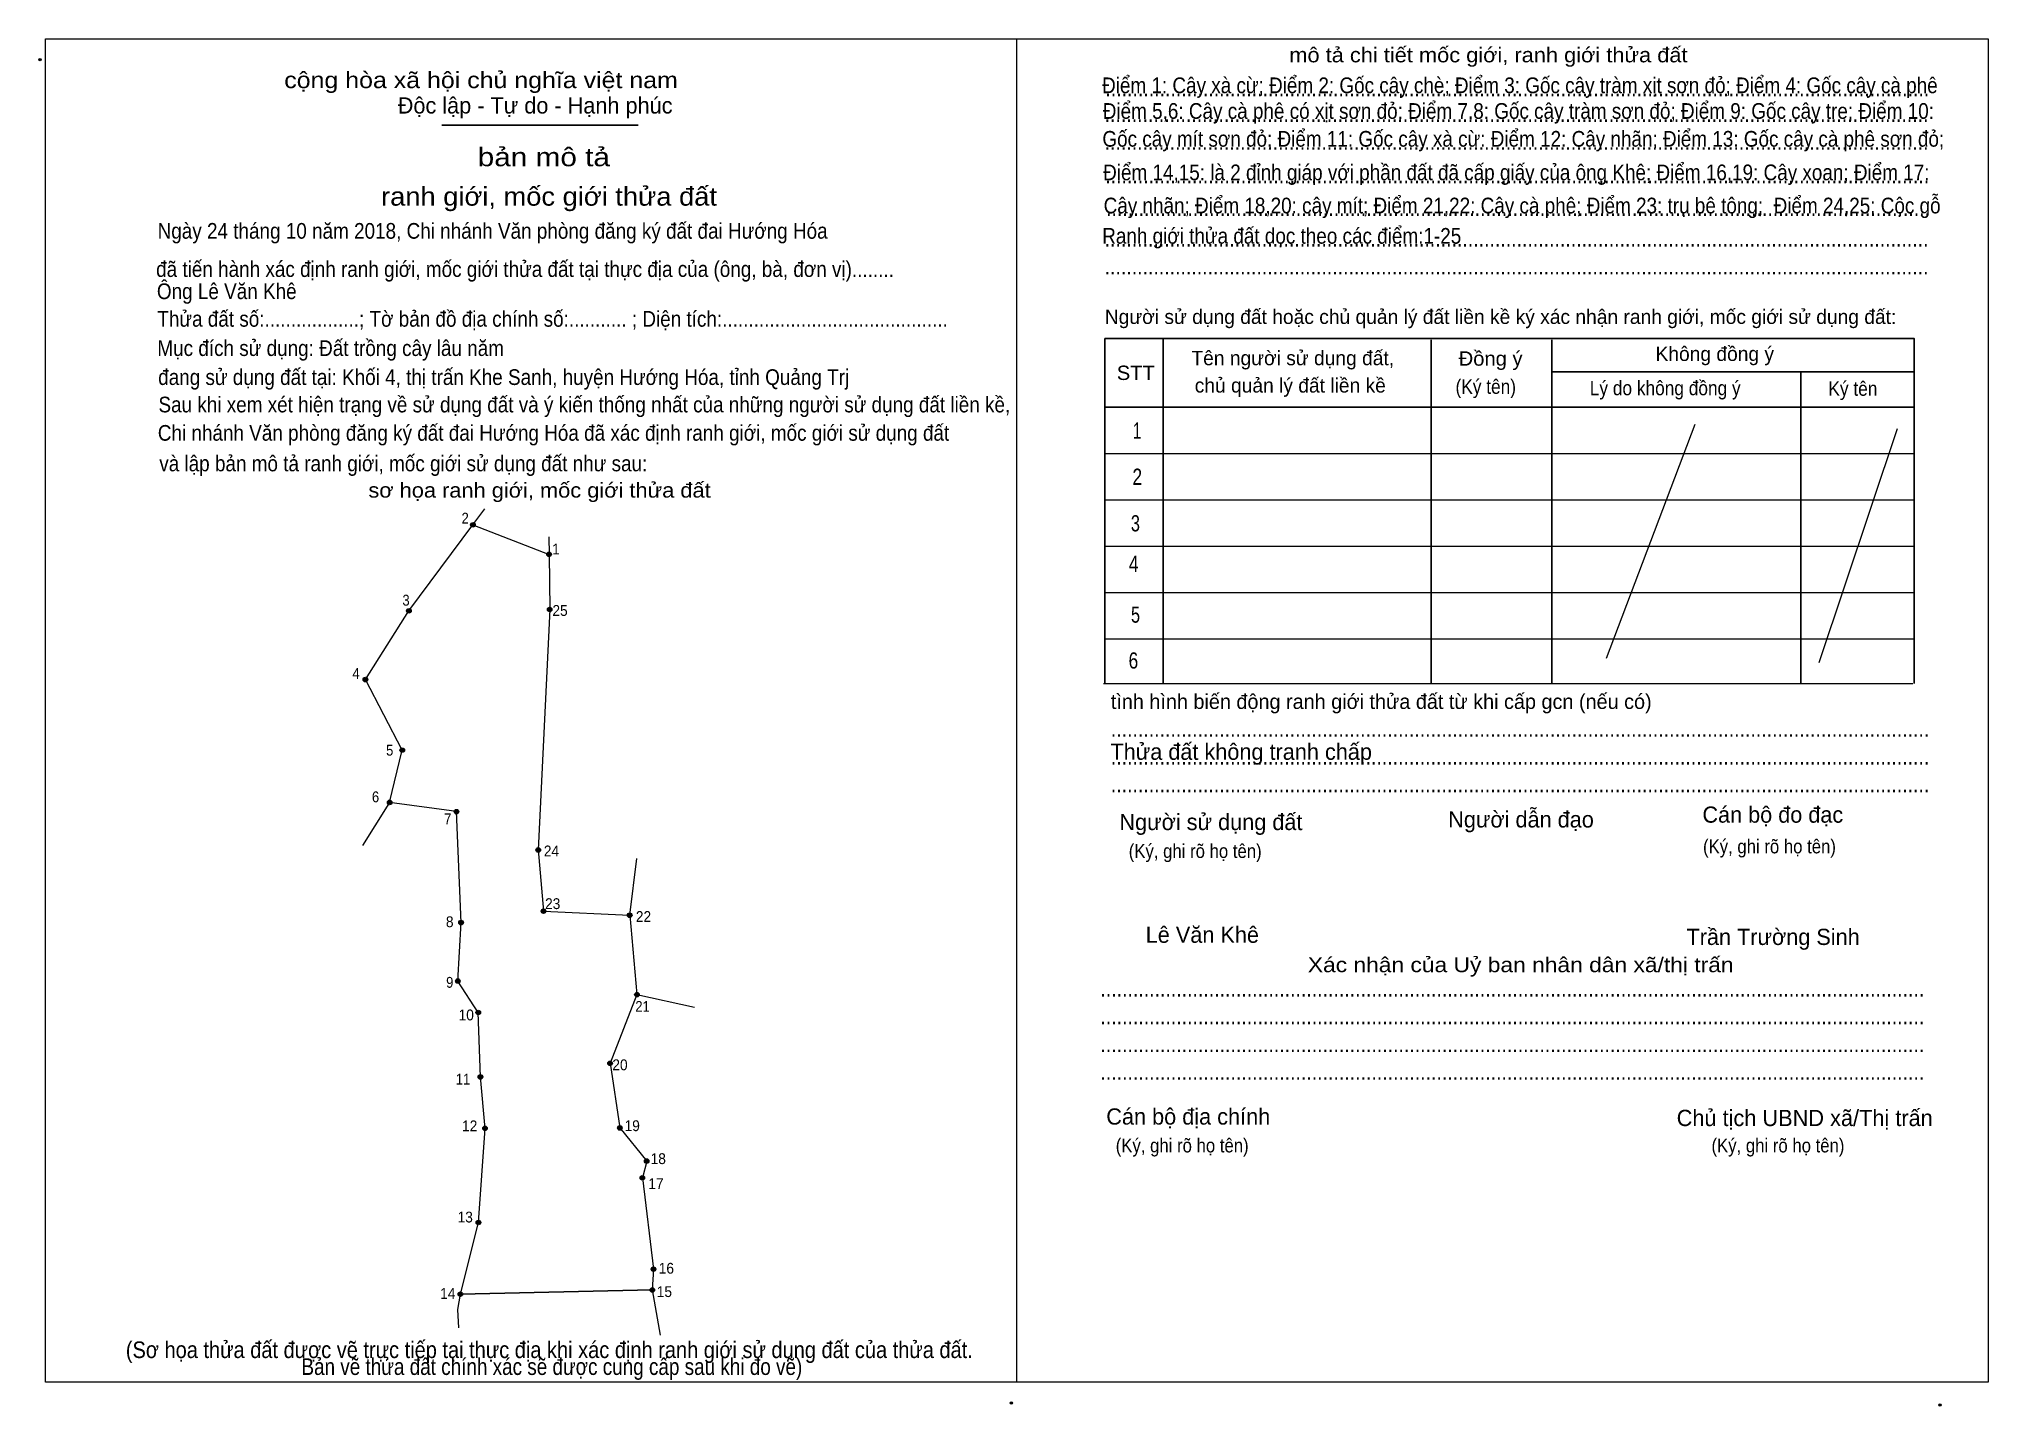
# Model space of a CAD drawing. Header units: metres. Extents: x 549175 to 550621, y 1838130 to 1838436.
# Drawn here: x 549175.1 to 549597.2, y 1838129.8 to 1838425.9 of the extents above; entities that cross this region are included whole.
import ezdxf
from ezdxf.enums import TextEntityAlignment as Align

# ---------------------------------------------------------------- set-up
doc = ezdxf.new("R2010")
doc.units = ezdxf.units.M
doc.header["$PDMODE"] = 32
doc.header["$PDSIZE"] = 0.5
doc.layers.add('1', color=7, linetype='Continuous')
doc.layers.add('16', color=7, linetype='Continuous')
doc.layers.add('2', color=7, linetype='Continuous', lineweight=13)
doc.layers.add('52', color=7, linetype='Continuous', lineweight=13)

msp = doc.modelspace()

# ---------------------------------------------------------------- texts
at = {"layer": '1'}
for s, width, p in [('(Sơ họa thửa đất được vẽ trực tiếp tại thực địa khi xác định ranh giới sử dụng đất của thửa đất.', 0.9, (549285.6, 1838140.21)), (' Bản vẽ thửa đất chính xác sẽ được cung cấp sau khi đo vẽ)', 0.85, (549285.585, 1838136.55))]:
    msp.add_text(s, height=3.6, dxfattribs=dict(at, width=width)).set_placement(p, align=Align.CENTER)
at = {"layer": '16', "width": 0.9}
for s, p in [('Điểm 1: Cây xà cừ; Điểm 2: Gốc cây chè; Điểm 3: Gốc cây tràm xịt sơn đỏ; Điểm 4: Gốc cây cà phê', (549405.32, 1838414.21)), ('Điểm 5,6: Cây cà phê có xịt sơn đỏ; Điểm 7,8: Gốc cây tràm sơn đỏ; Điểm 9: Gốc cây tre; Điểm 10: ', (549405.47, 1838408.65)), ('Gốc cây mít sơn đỏ; Điểm 11: Gốc cây xà cừ: Điểm 12: Cây nhãn; Điểm 13: Gốc cây cà phê sơn đỏ;', (549405.39, 1838402.62)), ('Điểm 14,15: là 2 đỉnh giáp với phần đất đã cấp giấy của ông Khê; Điểm 16,19: Cây xoan; Điểm 17:', (549405.55, 1838395.35)), ('Cây nhãn; Điểm 18,20: cây mít; Điểm 21,22: Cây cà phê; Điểm 23: trụ bê tông;  Điểm 24,25: Cộc gỗ', (549405.66, 1838388.17)), ('Ngày 24 tháng 10 năm 2018, Chi nhánh Văn phòng đăng ký đất đai Hướng Hóa', (549200.77, 1838382.68)), ('Ranh giới thửa đất dọc theo các điểm:1-25', (549405.35, 1838381.6)), (' đã tiến hành xác định ranh giới, mốc giới thửa đất tại thực địa của (ông, bà, đơn vị)........', (549199.31, 1838374.4)), ('Ông Lê Văn Khê', (549200.61, 1838369.6)), ('Thửa đất số:..................; Tờ bản đồ địa chính số:........... ; Diện tích:...........................................', (549200.71, 1838363.62)), ('Mục đích sử dụng: Đất trồng cây lâu năm', (549200.71, 1838357.28)), ('đang sử dụng đất tại: Khối 4, thị trấn Khe Sanh, huyện Hướng Hóa, tỉnh Quảng Trj', (549200.89, 1838351)), ('Sau khi xem xét hiện trạng về sử dụng đất và ý kiến thống nhất của những người sử dụng đất liền kề,', (549200.95, 1838345.06)), ('Chi nhánh Văn phòng đăng ký đất đai Hướng Hóa đã xác định ranh giới, mốc giới sử dụng đất', (549200.81, 1838338.92)), (' và lập bản mô tả ranh giới, mốc giới sử dụng đất như sau:', (549199.99, 1838332.3))]:
    msp.add_text(s, height=3.4, dxfattribs=at).set_placement(p)
at = {"layer": '2'}
for s, height, width, p in [('mô tả chi tiết mốc giới, ranh giới thửa đất', 3.21, 1.1, (549488.995, 1838420.89)), ('bản mô tả', 4.014, 1.2, (549284.41, 1838398.38)), ('ranh giới, mốc giới thửa đất', 4.014, 1.1, (549285.535, 1838389.84)), ('1', 3.512, 0.7, (549412.92, 1838339.38)), ('sơ họa ranh giới, mốc giới thửa đất', 3.21, 1.1, (549283.48, 1838326.6)), ('2', 3.512, 0.8, (549412.945, 1838329.36)), ('3', 3.512, 0.75, (549412.54, 1838319.28)), ('4', 3.512, 0.8, (549412.155, 1838310.52)), ('5', 3.512, 0.75, (549412.565, 1838299.5)), ('6', 3.512, 0.8, (549412.105, 1838289.56)), ('Xác nhận của Uỷ ban nhân dân xã/thị trấn', 3.21, 1.15, (549495.985, 1838223.8))]:
    msp.add_text(s, height=height, dxfattribs=dict(at, width=width)).set_placement(p, align=Align.CENTER)
for s, height, width, p in [('cộng hòa xã hội chủ nghĩa việt nam', 3.511, 1.15, (549228.19, 1838415.3)), ('........................................................................................................................................................', 3.511, 0.9, (549406.03, 1838413.54)), ('........................................................................................................................................................', 3.511, 0.9, (549405.87, 1838407.98)), ('........................................................................................................................................................', 3.511, 0.9, (549405.87, 1838401.96)), ('........................................................................................................................................................', 3.511, 0.9, (549406.01, 1838394.7)), ('........................................................................................................................................................', 3.511, 0.9, (549406.19, 1838387.6)), ('........................................................................................................................................................', 3.511, 0.9, (549405.87, 1838380.96)), ('........................................................................................................................................................', 3.511, 0.9, (549405.87, 1838380.96)), ('........................................................................................................................................................', 3.511, 0.9, (549405.87, 1838374.94)), ('STT', 3.11, 1.05, (549408.51, 1838352.08)), ('Đồng ý', 3.11, 1.05, (549482.55, 1838355.18)), ('(Ký tên)', 3.11, 0.9, (549481.87, 1838349.08)), ('Lý do không đồng ý', 3.11, 0.9, (549510.95, 1838348.78)), ('Ký tên', 3.11, 0.9, (549562.63, 1838348.66)), ('.......................................................................................................................................................', 3.511, 0.9, (549407.21, 1838274.8)), ('.......................................................................................................................................................', 3.511, 0.9, (549407.21, 1838268.78)), ('.......................................................................................................................................................', 3.511, 0.9, (549407.21, 1838262.76)), ('(Ký, ghi rõ họ tên)', 3.01, 0.9, (549411.09, 1838248.54)), ('(Ký, ghi rõ họ tên)', 3.01, 0.9, (549535.47, 1838249.54)), ('........................................................................................................................................................', 3.511, 0.9, (549404.95, 1838218.52)), ('........................................................................................................................................................', 3.511, 0.9, (549404.95, 1838212.5)), ('........................................................................................................................................................', 3.511, 0.9, (549404.95, 1838206.5)), ('........................................................................................................................................................', 3.511, 0.9, (549404.95, 1838200.48)), ('(Ký, ghi rõ họ tên)', 3.01, 0.9, (549408.27, 1838184.76)), ('(Ký, ghi rõ họ tên)', 3.01, 0.9, (549537.31, 1838184.76))]:
    msp.add_text(s, height=height, dxfattribs=dict(at, width=width)).set_placement(p)
for s, height, p in [('Độc lập - Tự do - Hạnh phúc', 3.511, (549252.77, 1838409.8)), ('Người sử dụng đất hoặc chủ quản lý đất liền kề ký xác nhận ranh giới, mốc giới sử dụng đất:', 3.11, (549405.91, 1838364.22)), ('Không đồng ý', 3.11, (549525.19, 1838356.2)), ('Tên người sử dụng đất,', 3.11, (549424.67, 1838355.28)), ('chủ quản lý đất liền kề', 3.11, (549425.39, 1838349.36)), ('tình hình biến động ranh giới thửa đất từ khi cấp gcn (nếu có)', 3.21, (549407.21, 1838280.82)), ('Thửa đất không tranh chấp', 3.51, (549407.13, 1838269.8)), ('Người sử dụng đất', 3.512, (549409.07, 1838254.58)), ('Người dẫn đạo', 3.51, (549480.29, 1838255.14)), ('Cán bộ đo đạc', 3.504, (549535.35, 1838256.18)), ('Lê Văn Khê', 3.51, (549414.77, 1838230.16)), ('Trần Trường Sinh', 3.51, (549531.89, 1838229.69)), ('Cán bộ địa chính', 3.512, (549406.23, 1838190.78)), ('Chủ tịch UBND xã/Thị trấn', 3.52, (549529.77, 1838190.46))]:
    msp.add_text(s, height=height, dxfattribs=at).set_placement(p)
for s, width, p in [(' 2', 0.9, (549268.16, 1838320.97)), (' 1', 0.9, (549287.8, 1838314.28)), (' 3', 0.9, (549255.35, 1838303.21)), (' 25', 0.95, (549289.58, 1838300.98)), (' 4', 0.95, (549244.57, 1838287.33)), (' 5', 0.9, (549251.82, 1838270.71)), (' 6', 0.9, (549248.75, 1838260.61)), (' 7', 0.9, (549264.39, 1838255.83)), (' 24', 0.95, (549287.72, 1838248.88)), (' 23', 0.95, (549287.99, 1838237.47)), (' 22', 0.95, (549307.65, 1838234.68)), (' 8', 0.95, (549264.86, 1838233.55)), (' 9', 0.9, (549264.82, 1838220.43)), (' 21', 0.9, (549307.36, 1838215.21)), (' 10', 0.95, (549269.26, 1838213.36)), (' 20', 0.95, (549302.56, 1838202.56)), (' 11', 0.9, (549268.48, 1838199.46)), (' 12', 0.95, (549270.01, 1838189.33)), (' 19', 0.95, (549305.21, 1838189.37)), (' 18', 0.95, (549310.85, 1838182.23)), (' 17', 0.95, (549310.36, 1838176.82)), (' 13', 0.95, (549269.04, 1838169.58)), (' 16', 0.95, (549312.61, 1838158.49)), (' 14', 0.95, (549265.27, 1838153.03)), (' 15', 0.95, (549312.18, 1838153.43))]:
    msp.add_text(s, height=2.344, dxfattribs=dict(at, width=width)).set_placement(p, align=Align.RIGHT)

# ---------------------------------------------------------------- hatches: boundary and pattern name
at = {"layer": '2'}
for points in [[(549269.559, 1838320.708, 1), (549268.559, 1838320.708, 1)], [(549286.046, 1838314.308, 1), (549285.046, 1838314.308, 1)], [(549255.684, 1838302.07, 1), (549254.684, 1838302.07, 1)], [(549286.171, 1838302.358, 1), (549285.171, 1838302.358, 1)], [(549246.271, 1838287.183, 1), (549245.271, 1838287.183, 1)], [(549254.259, 1838271.895, 1), (549253.259, 1838271.895, 1)], [(549251.521, 1838260.57, 1), (549250.521, 1838260.57, 1)], [(549265.996, 1838258.57, 1), (549264.996, 1838258.57, 1)], [(549283.696, 1838250.27, 1), (549282.696, 1838250.27, 1)], [(549284.846, 1838237.008, 1), (549283.846, 1838237.008, 1)], [(549266.984, 1838234.545, 1), (549265.984, 1838234.545, 1)], [(549303.509, 1838236.133, 1), (549302.509, 1838236.133, 1)], [(549266.284, 1838221.87, 1), (549265.284, 1838221.87, 1)], [(549305.084, 1838218.933, 1), (549304.084, 1838218.933, 1)], [(549270.721, 1838215.058, 1), (549269.721, 1838215.058, 1)], [(549299.259, 1838204.058, 1), (549298.259, 1838204.058, 1)], [(549271.171, 1838201.12, 1), (549270.171, 1838201.12, 1)], [(549272.171, 1838189.97, 1), (549271.171, 1838189.97, 1)], [(549301.371, 1838190.058, 1), (549300.371, 1838190.058, 1)], [(549307.184, 1838182.883, 1), (549306.184, 1838182.883, 1)], [(549306.246, 1838179.258, 1), (549305.246, 1838179.258, 1)], [(549270.746, 1838169.57, 1), (549269.746, 1838169.57, 1)], [(549308.659, 1838159.47, 1), (549307.659, 1838159.47, 1)], [(549266.834, 1838154.058, 1), (549265.834, 1838154.058, 1)], [(549308.409, 1838154.958, 1), (549307.409, 1838154.958, 1)]]:
    msp.add_hatch(color=256, dxfattribs=at).paths.add_polyline_path(points)

# ---------------------------------------------------------------- linework, layer by layer
at = {"layer": '2', "lineweight": 25}
for p, q in [((549262.32, 1838407.31), (549304.86, 1838407.31)), ((549418.54, 1838361.06), (549418.54, 1838286.34)), ((549476.58, 1838360.75), (549476.58, 1838286.34)), ((549502.76, 1838360.75), (549502.76, 1838286.34)), ((549502.76, 1838353.83), (549581.23, 1838353.83)), ((549556.64, 1838353.83), (549556.64, 1838286.34)), ((549405.94, 1838346.21), (549581.23, 1838346.21))]:
    msp.add_line(p, q, dxfattribs=at)
at = {"layer": '2'}
for p, q in [((549405.94, 1838336.17), (549581.23, 1838336.17)), ((549405.94, 1838326.14), (549581.23, 1838326.14)), ((549269.06, 1838320.71), (549285.55, 1838314.31)), ((549285.51, 1838318.09), (549285.55, 1838314.31)), ((549405.94, 1838316.1), (549581.23, 1838316.1)), ((549405.94, 1838306.07), (549581.23, 1838306.07)), ((549405.94, 1838296.04), (549581.23, 1838296.04)), ((549405.64, 1838286.34), (549580.92, 1838286.34)), ((549303.01, 1838236.13), (549304.58, 1838248.43)), ((549304.59, 1838218.93), (549317.06, 1838216.19))]:
    msp.add_line(p, q, dxfattribs=at)
for points in [[(549176.45, 1838425.95), (549386.82, 1838425.95), (549386.82, 1838134.98), (549176.45, 1838134.98)], [(549386.83, 1838425.95), (549597.2, 1838425.95), (549597.2, 1838134.97), (549386.83, 1838134.97)], [(549386.83, 1838425.95), (549597.2, 1838425.95), (549597.2, 1838134.97), (549386.83, 1838134.97)]]:
    msp.add_lwpolyline(points, close=True, dxfattribs=at)
at = {"layer": '2', "lineweight": 25}
msp.add_lwpolyline([(549581.23, 1838286.34), (549581.23, 1838361.06), (549405.94, 1838361.06), (549405.94, 1838286.34)], dxfattribs=at)
at = {"layer": '2'}
for points in [[(549285.51, 1838318.09), (549285.55, 1838314.31), (549285.68, 1838302.36), (549283.2, 1838250.27), (549284.35, 1838237.01), (549303.01, 1838236.13), (549304.59, 1838218.93), (549298.76, 1838204.06), (549300.88, 1838190.06), (549306.69, 1838182.88), (549305.75, 1838179.26), (549308.16, 1838159.47), (549307.91, 1838154.96), (549266.34, 1838154.06), (549270.25, 1838169.57), (549271.68, 1838189.97), (549270.68, 1838201.12), (549270.22, 1838215.06), (549265.79, 1838221.87), (549266.49, 1838234.55), (549265.5, 1838258.57), (549251.02, 1838260.57), (549253.76, 1838271.89), (549245.78, 1838287.18), (549255.19, 1838302.07), (549269.06, 1838320.71), (549271.64, 1838324.16)], [(549251.02, 1838260.57), (549250.45, 1838259.76), (549245.12, 1838251.23)], [(549266.01, 1838146.77), (549265.81, 1838150.71), (549266.34, 1838154.06)], [(549266.34, 1838154.06), (549307.91, 1838154.96), (549309.62, 1838145.16)]]:
    msp.add_lwpolyline(points, dxfattribs=at)
for centre in [(549269.059, 1838320.708), (549285.546, 1838314.308), (549255.184, 1838302.07), (549285.671, 1838302.358), (549245.771, 1838287.183), (549253.759, 1838271.895), (549251.021, 1838260.57), (549265.496, 1838258.57), (549283.196, 1838250.27), (549284.346, 1838237.008), (549266.484, 1838234.545), (549303.009, 1838236.133), (549265.784, 1838221.87), (549304.584, 1838218.933), (549270.221, 1838215.058), (549298.759, 1838204.058), (549270.671, 1838201.12), (549271.671, 1838189.97), (549300.871, 1838190.058), (549306.684, 1838182.883), (549305.746, 1838179.258), (549270.246, 1838169.57), (549308.159, 1838159.47), (549266.334, 1838154.058), (549307.909, 1838154.958)]:
    msp.add_circle(centre, 0.5, dxfattribs=at)
for p in [(549175.32, 1838421.46), (549385.69, 1838130.49), (549586.81, 1838130.07)]:
    msp.add_point(p, dxfattribs=at)
at = {"layer": '52'}
for p, q in [((549533.67, 1838342.45), (549514.52, 1838291.75)), ((549577.54, 1838341.53), (549560.55, 1838290.83))]:
    msp.add_line(p, q, dxfattribs=at)

msp.set_redraw_order([(e.dxf.handle, doc.entitydb.next_handle()) for e in msp.query("TEXT MTEXT ATTDEF DIMENSION ARC_DIMENSION")])  # texts and dimensions are drawn at this point

doc.saveas('drawing.dxf')
